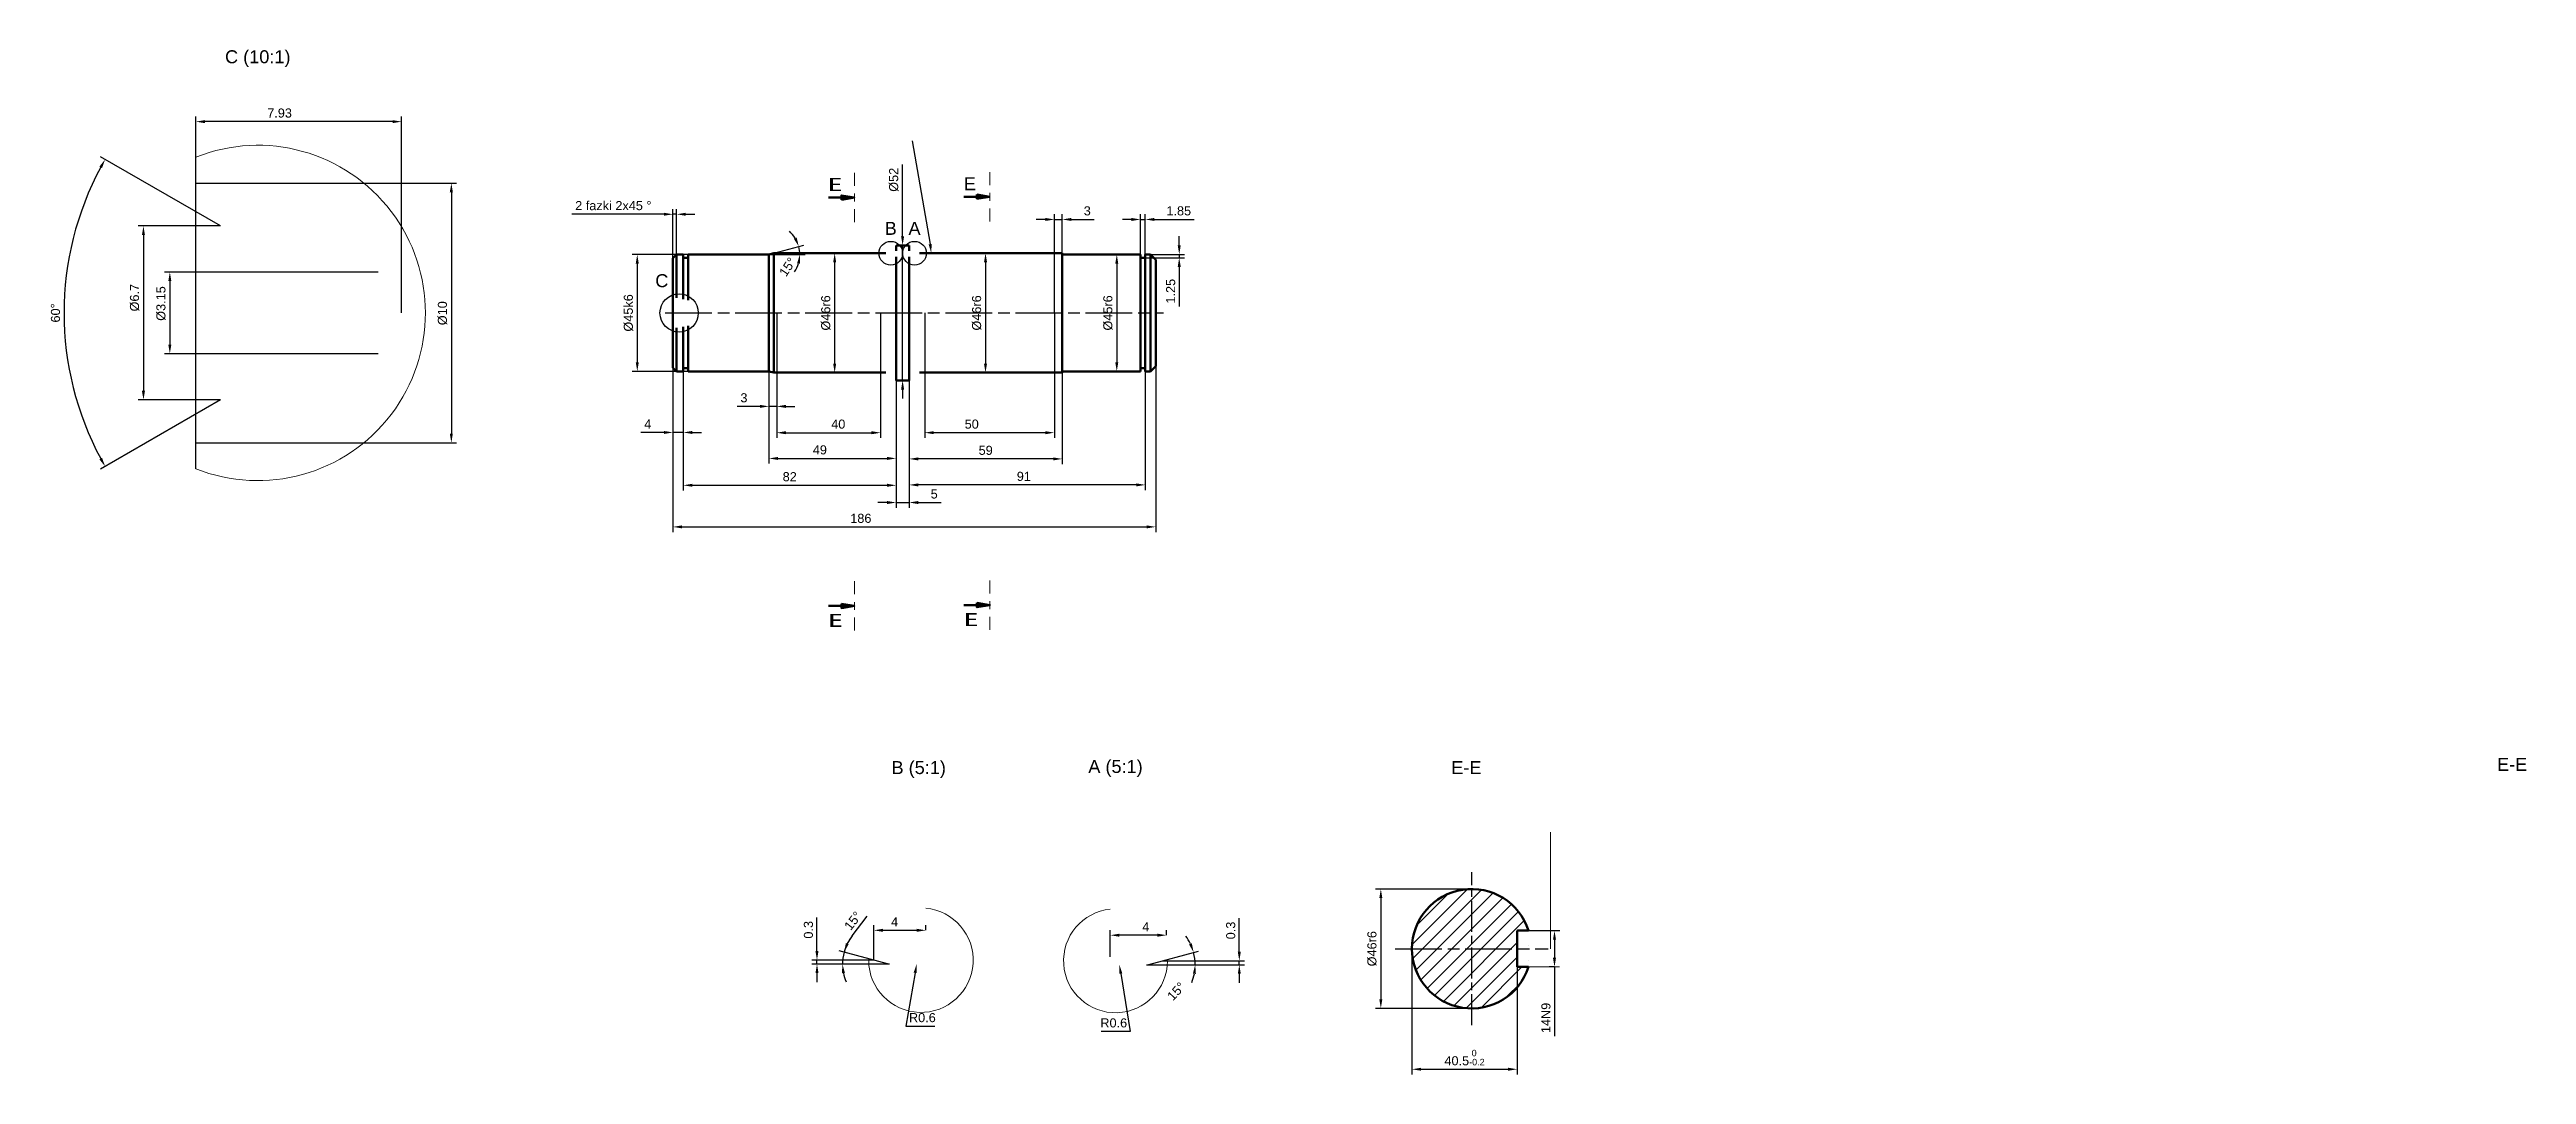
# Model space of a CAD drawing. Header units: millimetres. Extents: x 564 to 1518, y 809 to 1204.
import ezdxf

# ---------------------------------------------------------------- set-up
doc = ezdxf.new("R2010")
doc.units = ezdxf.units.MM
doc.linetypes.add('AM_ISO08W050', pattern=[18, 12, -1.5, 3, -1.5])
doc.linetypes.add('CENTER', pattern=[50.8, 31.75, -6.35, 6.35, -6.35])
for name, color, linetype, lineweight in [('5 wymiarowanie', 7, 'Continuous', 18), ('AM_0', 7, 'Continuous', 50), ('AM_0N', 7, 'Continuous', 50), ('AM_4', 3, 'Continuous', 25), ('AM_5', 3, 'Continuous', 25), ('AM_7', 4, 'AM_ISO08W050', 25), ('AM_8', 1, 'Continuous', 25), ('osie', 7, 'CENTER', 211)]:
    doc.layers.add(name, color=color, linetype=linetype, lineweight=lineweight)
doc.layers.add('pomoc', color=3, linetype='Continuous', lineweight=18, plot=False)
doc.styles.get("Standard").update_dxf_attribs({"font": 'arial.ttf'})
doc.dimstyles.new('AM_ISO$0', dxfattribs={"dimtxt": 3.5, "dimasz": 3.5, "dimexe": 2, "dimexo": 0, "dimgap": 1.5, "dimtad": 1, "dimdsep": 46, "dimtxsty": 'Standard', "dimcen": 0, "dimclrd": 256, "dimclre": 256, "dimclrt": 2, "dimadec": 0, "dimazin": 2, "dimtp": 0.1, "dimtm": 0.1, "dimtfac": 0.71, "dimtmove": 0, "dimatfit": 3, "dimfxl": 1, "dimlwd": -1, "dimlwe": -1, "dimarcsym": 1})
doc.dimstyles.new('AM_ISO$2', dxfattribs={"dimtxt": 3.5, "dimasz": 3.5, "dimexe": 2, "dimexo": 0, "dimgap": 1.5, "dimtad": 1, "dimdsep": 46, "dimtxsty": 'Standard', "dimcen": 0, "dimclrd": 256, "dimclre": 256, "dimclrt": 2, "dimadec": 0, "dimazin": 2, "dimtp": 0.1, "dimtm": 0.1, "dimtfac": 0.71, "dimtmove": 0, "dimatfit": 3, "dimfxl": 1, "dimlwd": -1, "dimlwe": -1, "dimarcsym": 1})

msp = doc.modelspace()

# ---------------------------------------------------------------- texts
at = {"layer": 'AM_4', "color": 7, "char_height": 5, "attachment_point": 5}
for s, insert in [('C (10:1)', (644.337, 1200.391)), ('B', (888.217, 1135.041)), ('A', (897.377, 1135.041)), ('C', (800.003, 1114.85)), ('B (5:1)', (898.998, 926.603)), ('A (5:1)', (974.817, 927.027))]:
    msp.add_mtext(s, dxfattribs=dict(at, insert=insert))
at = {"layer": 'AM_5', "color": 2, "char_height": 3.5, "attachment_point": 5}
for insert in [(900.403, 831.019), (974.141, 828.997)]:
    msp.add_mtext('R0.6', dxfattribs=dict(at, insert=insert))
at = {"layer": 'osie', "color": 7}
msp.add_text('E', height=5, dxfattribs=at).set_placement((916.39, 1149.719))
msp.add_text('E', height=5, dxfattribs=at).set_placement((916.39, 1149.719))
msp.add_text('E', height=5, dxfattribs=at).set_placement((916.39, 1149.719))
msp.add_text('E', height=5, dxfattribs=at).set_placement((916.39, 1149.719))
at = {"layer": 'osie', "color": 7, "lineweight": 50, "ltscale": 2, "char_height": 5, "attachment_point": 5}
for s, insert in [('E', (866.563, 1151.925)), ('E', (866.726, 984.048)), ('E', (918.971, 984.341)), ('E-E', (1110.007, 927.345)), ('E-E', (1512.938, 928.583))]:
    msp.add_mtext(s, dxfattribs=dict(at, insert=insert))
at = {"layer": 'osie', "color": 7, "linetype": 'AM_ISO08W050', "lineweight": 50, "ltscale": 2, "char_height": 5, "width": 6.04707, "attachment_point": 1}
for insert in [(864.698, 1154.425), (864.86, 986.548), (917.105, 986.841), (917.105, 986.841), (917.105, 986.841)]:
    msp.add_mtext('\\fArial|b0|i0|c1|p34;\\W1.0000000000;\\T1.0000000000;\\o\\lE', dxfattribs=dict(at, insert=insert))

# ---------------------------------------------------------------- blocks, each defined once
blk = doc.blocks.new('*D2')
at = {"layer": 'AM_5', "linetype": 'ByBlock', "transparency": 16777216}
for p, q in [((1022.52, 856.43), (1022.52, 869.3)), ((986.82, 851.43), (1024.52, 851.43)), ((992.82, 852.93), (1024.52, 852.93)), ((1022.52, 851.43), (1022.52, 852.93)), ((1022.52, 847.93), (1022.52, 844.43))]:
    blk.add_line(p, q, dxfattribs=at)
at = {"layer": 'AM_5', "transparency": 16777216}
for points in [[(1021.94, 856.43), (1023.1, 856.43), (1022.52, 852.93)], [(1021.94, 847.93), (1023.1, 847.93), (1022.52, 851.43)]]:
    blk.add_solid(points, dxfattribs=at)
at = {"layer": 'Defpoints', "color": 0, "transparency": 16777216}
for p in [(986.82, 851.43), (992.82, 852.93), (1022.52, 852.93)]:
    blk.add_point(p, dxfattribs=at)
at = {"layer": 'AM_5', "color": 2, "transparency": 16777216, "insert": (1019.23, 864.61), "char_height": 3.5, "attachment_point": 5, "rotation": 90}
blk.add_mtext('0.3', dxfattribs=at)
blk = doc.blocks.new('*D3')
at = {"layer": 'AM_5', "linetype": 'ByBlock', "transparency": 16777216}
for p, q in [((987.22, 851.43), (1007.54, 851.43)), ((987.6, 851.53), (1006.85, 856.69))]:
    blk.add_line(p, q, dxfattribs=at)
for start, end in [(25.96062, 36.92124), (0, 15), (338.07876, 349.03938)]:
    blk.add_arc((987.22, 851.43), 18.32, start, end, dxfattribs=at)
at = {"layer": 'AM_5', "transparency": 16777216}
for points in [[(1004.24, 859.65), (1003.15, 859.24), (1004.92, 856.17)], [(1004.63, 848), (1005.79, 847.89), (1005.54, 851.43)]]:
    blk.add_solid(points, dxfattribs=at)
at = {"layer": 'Defpoints', "color": 0, "transparency": 16777216}
for p in [(975.82, 851.43), (986.82, 851.43), (987.22, 851.43), (987.6, 851.53), (1005.26, 854.61)]:
    blk.add_point(p, dxfattribs=at)
at = {"layer": 'AM_5', "color": 2, "transparency": 16777216, "insert": (998.2, 841.15), "char_height": 3.5, "attachment_point": 5, "rotation": 46.89022}
blk.add_mtext('15%%d', dxfattribs=at)
blk = doc.blocks.new('*D4')
at = {"layer": 'AM_5', "linetype": 'ByBlock', "transparency": 16777216}
for p, q in [((972.82, 854.43), (972.82, 864.79)), ((990.97, 862.79), (976.32, 862.79)), ((994.47, 862.79), (994.47, 864.79))]:
    blk.add_line(p, q, dxfattribs=at)
at = {"layer": 'AM_5', "transparency": 16777216}
for points in [[(976.32, 863.37), (976.32, 862.21), (972.82, 862.79)], [(990.97, 863.37), (990.97, 862.21), (994.47, 862.79)]]:
    blk.add_solid(points, dxfattribs=at)
at = {"layer": 'Defpoints', "color": 0, "transparency": 16777216}
for p in [(972.82, 862.79), (994.47, 862.79), (972.82, 854.43)]:
    blk.add_point(p, dxfattribs=at)
at = {"layer": 'AM_5', "color": 2, "transparency": 16777216, "insert": (986.49, 866.04), "char_height": 3.5, "attachment_point": 5}
blk.add_mtext('4', dxfattribs=at)
blk = doc.blocks.new('*D5')
at = {"layer": 'AM_5', "linetype": 'ByBlock', "transparency": 16777216}
for p, q in [((859.8, 856.68), (859.8, 869.55)), ((881.73, 853.18), (857.8, 853.18)), ((887.72, 851.68), (857.8, 851.68)), ((859.8, 851.68), (859.8, 853.18)), ((859.8, 848.18), (859.8, 844.68))]:
    blk.add_line(p, q, dxfattribs=at)
at = {"layer": 'AM_5', "transparency": 16777216}
for points in [[(859.21, 856.68), (860.38, 856.68), (859.8, 853.18)], [(859.21, 848.18), (860.38, 848.18), (859.8, 851.68)]]:
    blk.add_solid(points, dxfattribs=at)
at = {"layer": 'Defpoints', "color": 0, "transparency": 16777216}
for p in [(859.8, 853.18), (881.73, 853.18), (887.72, 851.68)]:
    blk.add_point(p, dxfattribs=at)
at = {"layer": 'AM_5', "color": 2, "transparency": 16777216, "insert": (856.51, 864.87), "char_height": 3.5, "attachment_point": 5, "rotation": 90}
blk.add_mtext('0.3', dxfattribs=at)
blk = doc.blocks.new('*D6')
at = {"layer": 'AM_5', "linetype": 'ByBlock', "transparency": 16777216}
for p, q in [((873.34, 862.53), (879.19, 870.07)), ((887.33, 851.68), (867.63, 851.68)), ((886.94, 851.78), (868.3, 856.78))]:
    blk.add_line(p, q, dxfattribs=at)
for start, end in [(142.18695, 165), (142.30025, 153.65012), (165, 180), (191.34988, 202.69975)]:
    blk.add_arc((887.33, 851.68), 17.7, start, end, dxfattribs=at)
at = {"layer": 'AM_5', "transparency": 16777216}
for points in [[(872.01, 859.33), (870.92, 859.74), (870.23, 856.26)], [(869.39, 848.14), (870.55, 848.26), (869.63, 851.68)]]:
    blk.add_solid(points, dxfattribs=at)
at = {"layer": 'Defpoints', "color": 0, "transparency": 16777216}
for p in [(869.7, 853.22), (886.94, 851.78), (887.33, 851.68), (887.72, 851.68), (898.73, 851.68)]:
    blk.add_point(p, dxfattribs=at)
at = {"layer": 'AM_5', "color": 2, "transparency": 16777216, "insert": (873.67, 868.31), "char_height": 3.5, "attachment_point": 5, "rotation": 52.18695}
blk.add_mtext('15%%d', dxfattribs=at)
blk = doc.blocks.new('*D7')
at = {"layer": 'AM_5', "linetype": 'ByBlock', "transparency": 16777216}
for p, q in [((881.73, 853.18), (881.73, 866.68)), ((885.23, 864.68), (898.23, 864.68)), ((901.73, 864.68), (901.73, 866.68))]:
    blk.add_line(p, q, dxfattribs=at)
at = {"layer": 'AM_5', "transparency": 16777216}
for points in [[(885.23, 865.27), (885.23, 864.1), (881.73, 864.68)], [(898.23, 865.27), (898.23, 864.1), (901.73, 864.68)]]:
    blk.add_solid(points, dxfattribs=at)
at = {"layer": 'Defpoints', "color": 0, "transparency": 16777216}
for p in [(901.73, 864.68), (901.73, 864.68), (881.73, 853.18)]:
    blk.add_point(p, dxfattribs=at)
at = {"layer": 'AM_5', "color": 2, "transparency": 16777216, "insert": (889.7, 867.93), "char_height": 3.5, "attachment_point": 5}
blk.add_mtext('4', dxfattribs=at)
blk = doc.blocks.new('*D8')
at = {"layer": 'AM_5', "linetype": 'ByBlock', "transparency": 16777216}
for p, q in [((629.98, 1135.97), (583.8, 1162.63)), ((629.98, 1068.97), (583.8, 1042.31))]:
    blk.add_line(p, q, dxfattribs=at)
blk.add_arc((688, 1102.47), 118.32, 151.69498, 208.30502, dxfattribs=at)
at = {"layer": 'AM_5', "transparency": 16777216}
for points in [[(583.32, 1158.85), (584.34, 1158.29), (585.54, 1161.63)], [(584.34, 1046.65), (583.32, 1046.08), (585.54, 1043.31)]]:
    blk.add_solid(points, dxfattribs=at)
at = {"layer": 'Defpoints', "color": 0, "transparency": 16777216}
for p in [(629.98, 1135.97), (571.48, 1123.01), (660.72, 1118.22), (660.72, 1086.72), (629.98, 1068.97)]:
    blk.add_point(p, dxfattribs=at)
at = {"layer": 'AM_5', "color": 2, "transparency": 16777216, "insert": (566.4, 1102.47), "char_height": 3.5, "attachment_point": 5, "rotation": 90}
blk.add_mtext('60%%d', dxfattribs=at)
blk = doc.blocks.new('*D9')
at = {"layer": 'AM_5', "linetype": 'ByBlock', "transparency": 16777216}
for p, q in [((629.98, 1135.97), (598.29, 1135.97)), ((600.29, 1132.47), (600.29, 1072.47)), ((629.98, 1068.97), (598.29, 1068.97))]:
    blk.add_line(p, q, dxfattribs=at)
at = {"layer": 'AM_5', "transparency": 16777216}
for points in [[(599.7, 1132.47), (600.87, 1132.47), (600.29, 1135.97)], [(599.7, 1072.47), (600.87, 1072.47), (600.29, 1068.97)]]:
    blk.add_solid(points, dxfattribs=at)
at = {"layer": 'Defpoints', "color": 0, "transparency": 16777216}
for p in [(629.98, 1135.97), (600.29, 1068.97), (629.98, 1068.97)]:
    blk.add_point(p, dxfattribs=at)
at = {"layer": 'AM_5', "color": 2, "transparency": 16777216, "insert": (596.9, 1108.34), "char_height": 3.5, "attachment_point": 5, "rotation": 90}
blk.add_mtext('%%c6.7', dxfattribs=at)
blk = doc.blocks.new('*D10')
at = {"layer": 'AM_5', "linetype": 'ByBlock', "transparency": 16777216}
for p, q in [((620.45, 1152.47), (720.92, 1152.47)), ((718.92, 1148.97), (718.92, 1055.97)), ((620.45, 1052.47), (720.92, 1052.47))]:
    blk.add_line(p, q, dxfattribs=at)
at = {"layer": 'AM_5', "transparency": 16777216}
for points in [[(718.33, 1148.97), (719.5, 1148.97), (718.92, 1152.47)], [(718.33, 1055.97), (719.5, 1055.97), (718.92, 1052.47)]]:
    blk.add_solid(points, dxfattribs=at)
at = {"layer": 'Defpoints', "color": 0, "transparency": 16777216}
for p in [(620.45, 1152.47), (620.45, 1052.47), (718.92, 1052.47)]:
    blk.add_point(p, dxfattribs=at)
at = {"layer": 'AM_5', "color": 2, "transparency": 16777216, "insert": (715.53, 1102.36), "char_height": 3.5, "attachment_point": 5, "rotation": 90}
blk.add_mtext('%%c10', dxfattribs=at)
blk = doc.blocks.new('*D11')
at = {"layer": 'AM_5', "linetype": 'ByBlock', "transparency": 16777216}
for p, q in [((620.45, 1042.47), (620.45, 1178.15)), ((696.25, 1176.15), (623.95, 1176.15)), ((699.75, 1102.47), (699.75, 1178.15))]:
    blk.add_line(p, q, dxfattribs=at)
at = {"layer": 'AM_5', "transparency": 16777216}
for points in [[(623.95, 1176.73), (623.95, 1175.57), (620.45, 1176.15)], [(696.25, 1176.73), (696.25, 1175.57), (699.75, 1176.15)]]:
    blk.add_solid(points, dxfattribs=at)
at = {"layer": 'Defpoints', "color": 0, "transparency": 16777216}
for p in [(620.45, 1176.15), (699.75, 1102.47), (620.45, 1042.47)]:
    blk.add_point(p, dxfattribs=at)
at = {"layer": 'AM_5', "color": 2, "transparency": 16777216, "insert": (652.73, 1179.44), "char_height": 3.5, "attachment_point": 5}
blk.add_mtext('7.93', dxfattribs=at)
blk = doc.blocks.new('*D12')
at = {"layer": 'AM_5', "linetype": 'ByBlock', "transparency": 16777216}
for p, q in [((690.66, 1118.22), (608.45, 1118.22)), ((610.45, 1114.72), (610.45, 1090.22)), ((690.66, 1086.72), (608.45, 1086.72))]:
    blk.add_line(p, q, dxfattribs=at)
at = {"layer": 'AM_5', "transparency": 16777216}
for points in [[(609.87, 1114.72), (611.03, 1114.72), (610.45, 1118.22)], [(609.87, 1090.22), (611.03, 1090.22), (610.45, 1086.72)]]:
    blk.add_solid(points, dxfattribs=at)
at = {"layer": 'Defpoints', "color": 0, "transparency": 16777216}
for p in [(690.66, 1118.22), (610.45, 1086.72), (690.66, 1086.72)]:
    blk.add_point(p, dxfattribs=at)
at = {"layer": 'AM_5', "color": 2, "transparency": 16777216, "insert": (607.07, 1106.09), "char_height": 3.5, "attachment_point": 5, "rotation": 90}
blk.add_mtext('%%c3.15', dxfattribs=at)
blk = doc.blocks.new('*D13')
at = {"layer": 'AM_5', "linetype": 'ByBlock', "transparency": 16777216}
for p, q in [((810.15, 1124.97), (788.55, 1124.97)), ((790.55, 1121.47), (790.55, 1083.47)), ((810.15, 1079.97), (788.55, 1079.97))]:
    blk.add_line(p, q, dxfattribs=at)
at = {"layer": 'AM_5', "transparency": 16777216}
for points in [[(789.97, 1121.47), (791.13, 1121.47), (790.55, 1124.97)], [(789.97, 1083.47), (791.13, 1083.47), (790.55, 1079.97)]]:
    blk.add_solid(points, dxfattribs=at)
at = {"layer": 'Defpoints', "color": 0, "transparency": 16777216}
for p in [(810.15, 1124.97), (790.55, 1079.97), (810.15, 1079.97)]:
    blk.add_point(p, dxfattribs=at)
at = {"layer": 'AM_5', "color": 2, "transparency": 16777216, "insert": (787.17, 1102.47), "char_height": 3.5, "attachment_point": 5, "rotation": 90}
blk.add_mtext('%%C45k6', dxfattribs=at)
blk = doc.blocks.new('*D14')
at = {"layer": 'AM_5', "linetype": 'ByBlock', "transparency": 16777216}
for p, q in [((1089.05, 857.58), (1089.05, 809.16)), ((1129.55, 857.58), (1129.55, 809.16)), ((1092.55, 811.16), (1126.05, 811.16))]:
    blk.add_line(p, q, dxfattribs=at)
at = {"layer": 'AM_5', "transparency": 16777216}
for points in [[(1092.55, 811.74), (1092.55, 810.58), (1089.05, 811.16)], [(1126.05, 811.74), (1126.05, 810.58), (1129.55, 811.16)]]:
    blk.add_solid(points, dxfattribs=at)
at = {"layer": 'Defpoints', "color": 0, "transparency": 16777216}
for p in [(1089.05, 857.58), (1129.55, 857.58), (1129.55, 811.16)]:
    blk.add_point(p, dxfattribs=at)
at = {"layer": 'AM_5', "color": 2, "transparency": 16777216, "insert": (1109.3, 815.64), "char_height": 3.5, "attachment_point": 5}
blk.add_mtext('40.5{}{\\H0.71x;\\C3;\\S 0^ -0.2;}', dxfattribs=at)
blk = doc.blocks.new('*D20')
at = {"layer": 'AM_5', "linetype": 'ByBlock', "transparency": 16777216}
for p, q in [((804.3, 1081.38), (804.3, 1018.05)), ((990.3, 1081.97), (990.3, 1018.05)), ((807.8, 1020.05), (986.8, 1020.05))]:
    blk.add_line(p, q, dxfattribs=at)
at = {"layer": 'AM_5', "transparency": 16777216}
for points in [[(807.8, 1020.64), (807.8, 1019.47), (804.3, 1020.05)], [(986.8, 1020.64), (986.8, 1019.47), (990.3, 1020.05)]]:
    blk.add_solid(points, dxfattribs=at)
at = {"layer": 'Defpoints', "color": 0, "transparency": 16777216}
for p in [(804.3, 1081.38), (990.3, 1081.97), (990.3, 1020.05)]:
    blk.add_point(p, dxfattribs=at)
at = {"layer": 'AM_5', "color": 2, "transparency": 16777216, "insert": (876.7, 1023.34), "char_height": 3.5, "attachment_point": 5}
blk.add_mtext('186', dxfattribs=at)
blk = doc.blocks.new('*D21')
at = {"layer": 'AM_5', "linetype": 'ByBlock', "transparency": 16777216}
for p, q in [((844.3, 1102.47), (844.3, 1054.33)), ((884.3, 1102.47), (884.3, 1054.33)), ((847.8, 1056.33), (880.8, 1056.33))]:
    blk.add_line(p, q, dxfattribs=at)
at = {"layer": 'AM_5', "transparency": 16777216}
for points in [[(847.8, 1056.91), (847.8, 1055.75), (844.3, 1056.33)], [(880.8, 1056.91), (880.8, 1055.75), (884.3, 1056.33)]]:
    blk.add_solid(points, dxfattribs=at)
at = {"layer": 'Defpoints', "color": 0, "transparency": 16777216}
for p in [(844.3, 1102.47), (884.3, 1102.47), (884.3, 1056.33)]:
    blk.add_point(p, dxfattribs=at)
at = {"layer": 'AM_5', "color": 2, "transparency": 16777216, "insert": (868, 1059.62), "char_height": 3.5, "attachment_point": 5}
blk.add_mtext('40', dxfattribs=at)
blk = doc.blocks.new('*D22')
at = {"layer": 'AM_5', "linetype": 'ByBlock', "transparency": 16777216}
for p, q in [((901.3, 1102.47), (901.3, 1054.35)), ((951.3, 1102.47), (951.3, 1054.35)), ((904.8, 1056.35), (947.8, 1056.35))]:
    blk.add_line(p, q, dxfattribs=at)
at = {"layer": 'AM_5', "transparency": 16777216}
for points in [[(904.8, 1056.93), (904.8, 1055.76), (901.3, 1056.35)], [(947.8, 1056.93), (947.8, 1055.76), (951.3, 1056.35)]]:
    blk.add_solid(points, dxfattribs=at)
at = {"layer": 'Defpoints', "color": 0, "transparency": 16777216}
for p in [(901.3, 1102.47), (951.3, 1102.47), (951.3, 1056.35)]:
    blk.add_point(p, dxfattribs=at)
at = {"layer": 'AM_5', "color": 2, "transparency": 16777216, "insert": (919.42, 1059.63), "char_height": 3.5, "attachment_point": 5}
blk.add_mtext('50', dxfattribs=at)
blk = doc.blocks.new('*D23')
at = {"layer": 'AM_5', "linetype": 'ByBlock', "transparency": 16777216}
for p, q in [((890.3, 1076.47), (890.3, 1027.44)), ((895.3, 1076.47), (895.3, 1027.44)), ((886.8, 1029.44), (883.3, 1029.44)), ((890.3, 1029.44), (895.3, 1029.44)), ((898.8, 1029.44), (907.62, 1029.44))]:
    blk.add_line(p, q, dxfattribs=at)
at = {"layer": 'AM_5', "transparency": 16777216}
for points in [[(886.8, 1030.02), (886.8, 1028.86), (890.3, 1029.44)], [(898.8, 1030.02), (898.8, 1028.86), (895.3, 1029.44)]]:
    blk.add_solid(points, dxfattribs=at)
at = {"layer": 'Defpoints', "color": 0, "transparency": 16777216}
for p in [(890.3, 1076.47), (895.3, 1076.47), (895.3, 1029.44)]:
    blk.add_point(p, dxfattribs=at)
at = {"layer": 'AM_5', "color": 2, "transparency": 16777216, "insert": (904.96, 1032.72), "char_height": 3.5, "attachment_point": 5}
blk.add_mtext('5', dxfattribs=at)
blk = doc.blocks.new('*D24')
at = {"layer": 'AM_5', "linetype": 'ByBlock', "transparency": 16777216}
for p, q in [((841.3, 1079.97), (841.3, 1044.42)), ((890.3, 1076.47), (890.3, 1044.42)), ((844.8, 1046.42), (886.8, 1046.42))]:
    blk.add_line(p, q, dxfattribs=at)
at = {"layer": 'AM_5', "transparency": 16777216}
for points in [[(844.8, 1047.01), (844.8, 1045.84), (841.3, 1046.42)], [(886.8, 1047.01), (886.8, 1045.84), (890.3, 1046.42)]]:
    blk.add_solid(points, dxfattribs=at)
at = {"layer": 'Defpoints', "color": 0, "transparency": 16777216}
for p in [(841.3, 1079.97), (890.3, 1076.47), (890.3, 1046.42)]:
    blk.add_point(p, dxfattribs=at)
at = {"layer": 'AM_5', "color": 2, "transparency": 16777216, "insert": (860.9, 1049.71), "char_height": 3.5, "attachment_point": 5}
blk.add_mtext('49', dxfattribs=at)
blk = doc.blocks.new('*D25')
at = {"layer": 'AM_5', "linetype": 'ByBlock', "transparency": 16777216}
for p, q in [((954.3, 1079.47), (954.3, 1044.24)), ((895.3, 1076.47), (895.3, 1044.24)), ((950.8, 1046.24), (898.8, 1046.24))]:
    blk.add_line(p, q, dxfattribs=at)
at = {"layer": 'AM_5', "transparency": 16777216}
for points in [[(898.8, 1046.82), (898.8, 1045.66), (895.3, 1046.24)], [(950.8, 1046.82), (950.8, 1045.66), (954.3, 1046.24)]]:
    blk.add_solid(points, dxfattribs=at)
at = {"layer": 'Defpoints', "color": 0, "transparency": 16777216}
for p in [(954.3, 1079.47), (895.3, 1076.47), (895.3, 1046.24)]:
    blk.add_point(p, dxfattribs=at)
at = {"layer": 'AM_5', "color": 2, "transparency": 16777216, "insert": (924.8, 1049.53), "char_height": 3.5, "attachment_point": 5}
blk.add_mtext('59', dxfattribs=at)
blk = doc.blocks.new('*D26')
at = {"layer": 'AM_5', "linetype": 'ByBlock', "transparency": 16777216}
for p, q in [((804.3, 1081.38), (804.3, 1054.43)), ((808.3, 1079.97), (808.3, 1054.43)), ((800.8, 1056.43), (791.88, 1056.43)), ((808.3, 1056.43), (804.3, 1056.43)), ((811.8, 1056.43), (815.3, 1056.43))]:
    blk.add_line(p, q, dxfattribs=at)
at = {"layer": 'AM_5', "transparency": 16777216}
for points in [[(800.8, 1057.01), (800.8, 1055.84), (804.3, 1056.43)], [(811.8, 1057.01), (811.8, 1055.84), (808.3, 1056.43)]]:
    blk.add_solid(points, dxfattribs=at)
at = {"layer": 'Defpoints', "color": 0, "transparency": 16777216}
for p in [(804.3, 1081.38), (808.3, 1079.97), (808.3, 1056.43)]:
    blk.add_point(p, dxfattribs=at)
at = {"layer": 'AM_5', "color": 2, "transparency": 16777216, "insert": (794.59, 1059.68), "char_height": 3.5, "attachment_point": 5}
blk.add_mtext('4', dxfattribs=at)
blk = doc.blocks.new('*D27')
at = {"layer": 'AM_5', "linetype": 'ByBlock', "transparency": 16777216}
for p, q in [((808.3, 1079.97), (808.3, 1034.08)), ((890.3, 1076.47), (890.3, 1034.08)), ((811.8, 1036.08), (886.8, 1036.08))]:
    blk.add_line(p, q, dxfattribs=at)
at = {"layer": 'AM_5', "transparency": 16777216}
for points in [[(811.8, 1036.67), (811.8, 1035.5), (808.3, 1036.08)], [(886.8, 1036.67), (886.8, 1035.5), (890.3, 1036.08)]]:
    blk.add_solid(points, dxfattribs=at)
at = {"layer": 'Defpoints', "color": 0, "transparency": 16777216}
for p in [(808.3, 1079.97), (890.3, 1076.47), (890.3, 1036.08)]:
    blk.add_point(p, dxfattribs=at)
at = {"layer": 'AM_5', "color": 2, "transparency": 16777216, "insert": (849.3, 1039.37), "char_height": 3.5, "attachment_point": 5}
blk.add_mtext('82', dxfattribs=at)
blk = doc.blocks.new('*D28')
at = {"layer": 'AM_5', "linetype": 'ByBlock', "transparency": 16777216}
for p, q in [((986.3, 1079.97), (986.3, 1034.23)), ((895.3, 1076.47), (895.3, 1034.23)), ((982.8, 1036.23), (898.8, 1036.23))]:
    blk.add_line(p, q, dxfattribs=at)
at = {"layer": 'AM_5', "transparency": 16777216}
for points in [[(898.8, 1036.81), (898.8, 1035.64), (895.3, 1036.23)], [(982.8, 1036.81), (982.8, 1035.64), (986.3, 1036.23)]]:
    blk.add_solid(points, dxfattribs=at)
at = {"layer": 'Defpoints', "color": 0, "transparency": 16777216}
for p in [(986.3, 1079.97), (895.3, 1076.47), (895.3, 1036.23)]:
    blk.add_point(p, dxfattribs=at)
at = {"layer": 'AM_5', "color": 2, "transparency": 16777216, "insert": (939.5, 1039.51), "char_height": 3.5, "attachment_point": 5}
blk.add_mtext('91', dxfattribs=at)
blk = doc.blocks.new('*D30')
at = {"layer": 'AM_5', "linetype": 'ByBlock', "transparency": 16777216}
for p, q in [((980.95, 1138.47), (977.45, 1138.47)), ((984.45, 1124.97), (984.45, 1140.47)), ((984.45, 1138.47), (986.3, 1138.47)), ((986.3, 1124.97), (986.3, 1140.47)), ((989.8, 1138.47), (1005.09, 1138.47))]:
    blk.add_line(p, q, dxfattribs=at)
at = {"layer": 'AM_5', "transparency": 16777216}
for points in [[(980.95, 1139.05), (980.95, 1137.89), (984.45, 1138.47)], [(989.8, 1139.05), (989.8, 1137.89), (986.3, 1138.47)]]:
    blk.add_solid(points, dxfattribs=at)
at = {"layer": 'Defpoints', "color": 0, "transparency": 16777216}
for p in [(986.3, 1138.47), (984.45, 1124.97), (986.3, 1124.97)]:
    blk.add_point(p, dxfattribs=at)
at = {"layer": 'AM_5', "color": 2, "transparency": 16777216, "insert": (999.19, 1141.76), "char_height": 3.5, "attachment_point": 5}
blk.add_mtext('1.85', dxfattribs=at)
blk = doc.blocks.new('*D32')
at = {"layer": 'AM_5', "linetype": 'ByBlock', "transparency": 16777216}
for p, q in [((843.16, 1125.47), (854.73, 1128.57)), ((841.3, 1124.97), (855.21, 1124.97))]:
    blk.add_line(p, q, dxfattribs=at)
for start, end in [(31.89663, 48.79307), (0, 15.0002), (326.20712, 343.10356)]:
    blk.add_arc((841.3, 1124.97), 11.91, start, end, dxfattribs=at)
at = {"layer": 'AM_5', "transparency": 16777216}
for points in [[(851.95, 1131.5), (850.87, 1131.03), (852.8, 1128.05)], [(852.12, 1121.59), (853.27, 1121.42), (853.21, 1124.97)]]:
    blk.add_solid(points, dxfattribs=at)
at = {"layer": 'Defpoints', "color": 0, "transparency": 16777216}
for p in [(853.03, 1127.04), (810.15, 1124.97), (841.3, 1124.97), (841.3, 1124.97), (843.16, 1125.47)]:
    blk.add_point(p, dxfattribs=at)
at = {"layer": 'AM_5', "color": 2, "transparency": 16777216, "insert": (848.48, 1120.19), "char_height": 3.5, "attachment_point": 5, "rotation": 56.35608}
blk.add_mtext('15°', dxfattribs=at)
blk = doc.blocks.new('*D33')
at = {"layer": 'AM_5', "linetype": 'ByBlock', "transparency": 16777216}
for p, q in [((800.8, 1140.47), (765.36, 1140.47)), ((804.3, 1123.56), (804.3, 1142.47)), ((805.71, 1140.47), (804.3, 1140.47)), ((805.71, 1124.97), (805.71, 1142.47)), ((809.21, 1140.47), (812.71, 1140.47))]:
    blk.add_line(p, q, dxfattribs=at)
at = {"layer": 'AM_5', "transparency": 16777216}
for points in [[(800.8, 1141.05), (800.8, 1139.89), (804.3, 1140.47)], [(809.21, 1141.05), (809.21, 1139.89), (805.71, 1140.47)]]:
    blk.add_solid(points, dxfattribs=at)
at = {"layer": 'Defpoints', "color": 0, "transparency": 16777216}
for p in [(805.71, 1140.47), (804.3, 1123.56), (805.71, 1124.97)]:
    blk.add_point(p, dxfattribs=at)
at = {"layer": 'AM_5', "color": 2, "transparency": 16777216, "insert": (781.33, 1143.78), "char_height": 3.5, "attachment_point": 5}
blk.add_mtext('2 fazki 2x45 %%d', dxfattribs=at)
blk = doc.blocks.new('*D34')
at = {"layer": 'AM_5', "linetype": 'ByBlock', "transparency": 16777216}
for p, q in [((1133.96, 864.58), (1145.96, 864.58)), ((1143.96, 861.08), (1143.96, 854.08)), ((1143.96, 850.58), (1141.96, 850.58)), ((1143.96, 850.58), (1143.96, 823.95))]:
    blk.add_line(p, q, dxfattribs=at)
at = {"layer": 'AM_5', "transparency": 16777216}
for points in [[(1143.38, 861.08), (1144.54, 861.08), (1143.96, 864.58)], [(1143.38, 854.08), (1144.54, 854.08), (1143.96, 850.58)]]:
    blk.add_solid(points, dxfattribs=at)
at = {"layer": 'Defpoints', "color": 0, "transparency": 16777216}
for p in [(1133.96, 864.58), (1143.96, 850.58), (1143.96, 850.58)]:
    blk.add_point(p, dxfattribs=at)
at = {"layer": 'AM_5', "color": 2, "transparency": 16777216, "insert": (1140.67, 830.92), "char_height": 3.5, "attachment_point": 5, "rotation": 90}
blk.add_mtext('14N9', dxfattribs=at)
blk = doc.blocks.new('*D39')
at = {"layer": 'AM_5', "linetype": 'ByBlock', "transparency": 16777216}
for p, q in [((1112.05, 880.58), (1075.05, 880.58)), ((1077.05, 877.08), (1077.05, 838.08)), ((1112.05, 834.58), (1075.05, 834.58))]:
    blk.add_line(p, q, dxfattribs=at)
at = {"layer": 'AM_5', "transparency": 16777216}
for points in [[(1076.47, 877.08), (1077.63, 877.08), (1077.05, 880.58)], [(1076.47, 838.08), (1077.63, 838.08), (1077.05, 834.58)]]:
    blk.add_solid(points, dxfattribs=at)
at = {"layer": 'Defpoints', "color": 0, "transparency": 16777216}
for p in [(1112.05, 880.58), (1077.05, 834.58), (1112.05, 834.58)]:
    blk.add_point(p, dxfattribs=at)
at = {"layer": 'AM_5', "color": 2, "transparency": 16777216, "insert": (1073.67, 857.58), "char_height": 3.5, "attachment_point": 5, "rotation": 90}
blk.add_mtext('%%C46r6', dxfattribs=at)
blk = doc.blocks.new('*D40')
at = {"layer": 'AM_5', "linetype": 'ByBlock', "transparency": 16777216}
for p, q in [((841.3, 1102.47), (841.3, 1064.47)), ((844.3, 1102.47), (844.3, 1064.47)), ((837.8, 1066.47), (829.01, 1066.47)), ((844.3, 1066.47), (841.3, 1066.47)), ((847.8, 1066.47), (851.3, 1066.47))]:
    blk.add_line(p, q, dxfattribs=at)
at = {"layer": 'AM_5', "transparency": 16777216}
for points in [[(837.8, 1067.05), (837.8, 1065.89), (841.3, 1066.47)], [(847.8, 1067.05), (847.8, 1065.89), (844.3, 1066.47)]]:
    blk.add_solid(points, dxfattribs=at)
at = {"layer": 'Defpoints', "color": 0, "transparency": 16777216}
for p in [(841.3, 1102.47), (844.3, 1102.47), (841.3, 1066.47)]:
    blk.add_point(p, dxfattribs=at)
at = {"layer": 'AM_5', "color": 2, "transparency": 16777216, "insert": (831.65, 1069.76), "char_height": 3.5, "attachment_point": 5}
blk.add_mtext('3', dxfattribs=at)
blk = doc.blocks.new('*D41')
at = {"layer": 'AM_5', "linetype": 'ByBlock', "transparency": 16777216}
for p, q in [((947.8, 1138.47), (944.3, 1138.47)), ((951.3, 1102.47), (951.3, 1140.47)), ((951.3, 1138.47), (954.3, 1138.47)), ((954.3, 1102.47), (954.3, 1140.47)), ((957.8, 1138.47), (966.59, 1138.47))]:
    blk.add_line(p, q, dxfattribs=at)
at = {"layer": 'AM_5', "transparency": 16777216}
for points in [[(947.8, 1139.05), (947.8, 1137.89), (951.3, 1138.47)], [(957.8, 1139.05), (957.8, 1137.89), (954.3, 1138.47)]]:
    blk.add_solid(points, dxfattribs=at)
at = {"layer": 'Defpoints', "color": 0, "transparency": 16777216}
for p in [(954.3, 1138.47), (951.3, 1102.47), (954.3, 1102.47)]:
    blk.add_point(p, dxfattribs=at)
at = {"layer": 'AM_5', "color": 2, "transparency": 16777216, "insert": (963.94, 1141.76), "char_height": 3.5, "attachment_point": 5}
blk.add_mtext('3', dxfattribs=at)
blk = doc.blocks.new('*D42')
at = {"layer": 'AM_5', "linetype": 'ByBlock', "transparency": 16777216}
for p, q in [((886.3, 1125.47), (864.61, 1125.47)), ((866.61, 1121.97), (866.61, 1082.97)), ((886.3, 1079.47), (864.61, 1079.47))]:
    blk.add_line(p, q, dxfattribs=at)
at = {"layer": 'AM_5', "transparency": 16777216}
for points in [[(866.03, 1121.97), (867.19, 1121.97), (866.61, 1125.47)], [(866.03, 1082.97), (867.19, 1082.97), (866.61, 1079.47)]]:
    blk.add_solid(points, dxfattribs=at)
at = {"layer": 'Defpoints', "color": 0, "transparency": 16777216}
for p in [(886.3, 1125.47), (866.61, 1079.47), (886.3, 1079.47)]:
    blk.add_point(p, dxfattribs=at)
at = {"layer": 'AM_5', "color": 2, "transparency": 16777216, "insert": (863.22, 1102.47), "char_height": 3.5, "attachment_point": 5, "rotation": 90}
blk.add_mtext('%%C46r6', dxfattribs=at)
blk = doc.blocks.new('*D43')
at = {"layer": 'AM_5', "linetype": 'ByBlock', "transparency": 16777216}
for p, q in [((892.79, 1131.97), (892.79, 1159.65)), ((892.3, 1128.47), (894.79, 1128.47)), ((892.79, 1076.47), (892.79, 1128.47)), ((892.3, 1076.47), (894.79, 1076.47)), ((892.79, 1072.97), (892.79, 1069.47))]:
    blk.add_line(p, q, dxfattribs=at)
at = {"layer": 'AM_5', "transparency": 16777216}
for points in [[(892.2, 1131.97), (893.37, 1131.97), (892.79, 1128.47)], [(892.2, 1072.97), (893.37, 1072.97), (892.79, 1076.47)]]:
    blk.add_solid(points, dxfattribs=at)
at = {"layer": 'Defpoints', "color": 0, "transparency": 16777216}
for p in [(890.3, 1128.47), (892.79, 1128.47), (890.3, 1076.47)]:
    blk.add_point(p, dxfattribs=at)
at = {"layer": 'AM_5', "color": 2, "transparency": 16777216, "insert": (889.4, 1153.75), "char_height": 3.5, "attachment_point": 5, "rotation": 90}
blk.add_mtext('%%C52', dxfattribs=at)
blk = doc.blocks.new('*D44')
at = {"layer": 'AM_5', "linetype": 'ByBlock', "transparency": 16777216}
for p, q in [((984.45, 1124.97), (973.31, 1124.97)), ((975.31, 1121.47), (975.31, 1083.47)), ((984.45, 1079.97), (973.31, 1079.97))]:
    blk.add_line(p, q, dxfattribs=at)
at = {"layer": 'AM_5', "transparency": 16777216}
for points in [[(974.73, 1121.47), (975.89, 1121.47), (975.31, 1124.97)], [(974.73, 1083.47), (975.89, 1083.47), (975.31, 1079.97)]]:
    blk.add_solid(points, dxfattribs=at)
at = {"layer": 'Defpoints', "color": 0, "transparency": 16777216}
for p in [(984.45, 1124.97), (975.31, 1079.97), (984.45, 1079.97)]:
    blk.add_point(p, dxfattribs=at)
at = {"layer": 'AM_5', "color": 2, "transparency": 16777216, "insert": (971.92, 1102.47), "char_height": 3.5, "attachment_point": 5, "rotation": 90}
blk.add_mtext('%%C45r6', dxfattribs=at)
blk = doc.blocks.new('*D45')
at = {"layer": 'AM_5', "linetype": 'ByBlock', "transparency": 16777216}
for p, q in [((999.37, 1128.47), (999.37, 1131.97)), ((986.3, 1124.97), (1001.37, 1124.97)), ((986.3, 1123.72), (1001.37, 1123.72)), ((999.37, 1124.97), (999.37, 1123.72)), ((999.37, 1120.22), (999.37, 1104.93))]:
    blk.add_line(p, q, dxfattribs=at)
at = {"layer": 'AM_5', "transparency": 16777216}
for points in [[(998.79, 1128.47), (999.95, 1128.47), (999.37, 1124.97)], [(998.79, 1120.22), (999.95, 1120.22), (999.37, 1123.72)]]:
    blk.add_solid(points, dxfattribs=at)
at = {"layer": 'Defpoints', "color": 0, "transparency": 16777216}
for p in [(986.3, 1124.97), (986.3, 1123.72), (999.37, 1123.72)]:
    blk.add_point(p, dxfattribs=at)
at = {"layer": 'AM_5', "color": 2, "transparency": 16777216, "insert": (996.08, 1110.83), "char_height": 3.5, "attachment_point": 5, "rotation": 90}
blk.add_mtext('1.25', dxfattribs=at)
blk = doc.blocks.new('*D46')
at = {"layer": 'AM_5', "linetype": 'ByBlock', "transparency": 16777216}
for p, q in [((905.58, 1125.47), (926.73, 1125.47)), ((924.73, 1121.97), (924.73, 1082.97)), ((924.73, 1079.47), (926.73, 1079.47))]:
    blk.add_line(p, q, dxfattribs=at)
at = {"layer": 'AM_5', "transparency": 16777216}
for points in [[(924.15, 1121.97), (925.32, 1121.97), (924.73, 1125.47)], [(924.15, 1082.97), (925.32, 1082.97), (924.73, 1079.47)]]:
    blk.add_solid(points, dxfattribs=at)
at = {"layer": 'Defpoints', "color": 0, "transparency": 16777216}
for p in [(905.58, 1125.47), (924.73, 1079.47), (924.73, 1079.47)]:
    blk.add_point(p, dxfattribs=at)
at = {"layer": 'AM_5', "color": 2, "transparency": 16777216, "insert": (921.35, 1102.47), "char_height": 3.5, "attachment_point": 5, "rotation": 90}
blk.add_mtext('%%C46r6', dxfattribs=at)

# ---------------------------------------------------------------- dimensions: what is measured, and where the dimension line sits
at = {"layer": 'AM_5'}
for base, p1, p2, angle, text, picture, middle in [((620.45, 1176.15), (699.75, 1102.469), (620.45, 1042.469), 180, '7.93', '*D11', (652.727, 1176.15)), ((718.917, 1052.469), (620.45, 1152.469), (620.45, 1052.469), 270, '%%c10', '*D10', (718.917, 1102.365)), ((600.288, 1068.969), (629.976, 1135.969), (629.976, 1068.969), 270, '%%c6.7', '*D9', (600.288, 1108.339)), ((610.45, 1086.719), (690.657, 1118.219), (690.657, 1086.719), 270, '%%c3.15', '*D12', (610.45, 1106.089)), ((972.817, 862.79), (994.465, 862.79), (972.817, 854.426), 180, '4', '*D4', (986.494, 862.79))]:
    dim = msp.add_linear_dim(base=base, p1=p1, p2=p2, angle=angle, text=text, dimstyle='AM_ISO$0', dxfattribs=at)
    dim.commit()
    dim.dimension.update_dxf_attribs({"geometry": picture, "text_midpoint": middle, "dimtype": 160})
dim = msp.add_angular_dim_2l(base=(571.482, 1123.015), line1=((629.976, 1068.969), (660.72, 1086.719)), line2=((629.976, 1135.969), (660.72, 1118.219)), text='60%%d', dimstyle='AM_ISO$2', override={"dimscale": 1, "dimpost": ''}, dxfattribs=at)
dim.commit()
dim.dimension.update_dxf_attribs({"geometry": '*D8', "text_midpoint": (566.398, 1102.469)})
for base, p1, p2, text, picture, middle in [((805.711, 1140.469), (804.297, 1123.555), (805.711, 1124.969), '2 fazki 2x45 %%d', '*D33', (781.328, 1140.469)), ((901.727, 864.682), (881.727, 853.182), (901.727, 864.682), '4', '*D7', (889.698, 864.682))]:
    dim = msp.add_linear_dim(base=base, p1=p1, p2=p2, text=text, dimstyle='AM_ISO$0', dxfattribs=at)
    dim.commit()
    dim.dimension.update_dxf_attribs({"geometry": picture, "text_midpoint": middle, "dimtype": 160})
dim = msp.add_linear_dim(base=(892.787, 1128.469), p1=(890.297, 1076.469), p2=(890.297, 1128.469), angle=90, dimstyle='AM_ISO$0', override={"dimexo": 2, "dimpost": '%%C<>', "dimatfit": 1}, dxfattribs=at)
dim.commit()
dim.dimension.update_dxf_attribs({"geometry": '*D43', "text_midpoint": (892.787, 1153.755), "dimtype": 160})
for base, p1, p2, picture, middle in [((954.297, 1138.469), (951.297, 1102.469), (954.297, 1102.469), '*D41', (963.943, 1141.758)), ((986.297, 1138.469), (984.447, 1124.969), (986.297, 1124.969), '*D30', (999.191, 1141.756))]:
    dim = msp.add_linear_dim(base=base, p1=p1, p2=p2, dimstyle='AM_ISO$0', dxfattribs=at)
    dim.commit()
    dim.dimension.update_dxf_attribs({"geometry": picture, "text_midpoint": middle})
dim = msp.add_angular_dim_2l(base=(853.028, 1127.038), line1=((841.297, 1124.969), (843.163, 1125.469)), line2=((810.147, 1124.969), (841.297, 1124.969)), dimstyle='AM_ISO$2', dxfattribs=at)
dim.commit()
dim.dimension.update_dxf_attribs({"geometry": '*D32', "text_midpoint": (851.213, 1118.37), "dimtype": 162})
for base, p1, p2, angle, picture, middle in [((999.371, 1123.719), (986.297, 1124.969), (986.297, 1123.719), 90, '*D45', (996.084, 1110.825)), ((841.297, 1066.469), (844.297, 1102.469), (841.297, 1102.469), 0, '*D40', (831.651, 1069.758)), ((890.297, 1036.084), (808.297, 1079.969), (890.297, 1076.469), 0, '*D27', (849.297, 1039.371)), ((895.297, 1046.24), (954.297, 1079.469), (895.297, 1076.469), 0, '*D25', (924.797, 1049.527))]:
    dim = msp.add_linear_dim(base=base, p1=p1, p2=p2, angle=angle, dimstyle='AM_ISO$0', dxfattribs=at)
    dim.commit()
    dim.dimension.update_dxf_attribs({"geometry": picture, "text_midpoint": middle})
for base, p1, p2, text, picture, middle in [((790.55, 1079.969), (810.147, 1124.969), (810.147, 1079.969), '<>k6', '*D13', (787.166, 1102.469)), ((866.609, 1079.469), (886.297, 1125.469), (886.297, 1079.469), '<>r6', '*D42', (863.224, 1102.469)), ((924.733, 1079.469), (905.576, 1125.469), (924.733, 1079.469), '<>r6', '*D46', (921.348, 1102.469)), ((975.308, 1079.969), (984.447, 1124.969), (984.447, 1079.969), '<>r6', '*D44', (971.923, 1102.469)), ((1077.051, 834.581), (1112.051, 880.581), (1112.051, 834.581), '<>r6', '*D39', (1073.666, 857.581))]:
    dim = msp.add_linear_dim(base=base, p1=p1, p2=p2, angle=90, text=text, dimstyle='AM_ISO$0', override={"dimpost": '%%C<>'}, dxfattribs=at)
    dim.commit()
    dim.dimension.update_dxf_attribs({"geometry": picture, "text_midpoint": middle})
dim = msp.add_linear_dim(base=(884.297, 1056.33), p1=(844.297, 1102.469), p2=(884.297, 1102.469), dimstyle='AM_ISO$0', dxfattribs=at)
dim.commit()
dim.dimension.update_dxf_attribs({"geometry": '*D21', "text_midpoint": (868.003, 1056.33), "dimtype": 160})
for base, p1, p2, picture, middle in [((951.297, 1056.346), (901.297, 1102.469), (951.297, 1102.469), '*D22', (919.419, 1056.346)), ((808.297, 1056.427), (804.297, 1081.384), (808.297, 1079.969), '*D26', (794.587, 1056.427)), ((990.297, 1020.054), (804.297, 1081.384), (990.297, 1081.969), '*D20', (876.703, 1020.054)), ((890.297, 1046.423), (841.297, 1079.969), (890.297, 1076.469), '*D24', (860.896, 1046.423)), ((895.297, 1036.226), (986.297, 1079.969), (895.297, 1076.469), '*D28', (939.501, 1036.226)), ((895.297, 1029.439), (890.297, 1076.469), (895.297, 1076.469), '*D23', (904.957, 1029.439))]:
    dim = msp.add_linear_dim(base=base, p1=p1, p2=p2, angle=0, dimstyle='AM_ISO$0', dxfattribs=at)
    dim.commit()
    dim.dimension.update_dxf_attribs({"geometry": picture, "text_midpoint": middle, "dimtype": 160})
for base, p1, p2, picture, middle in [((859.796, 853.182), (887.72, 851.682), (881.727, 853.182), '*D5', (856.507, 864.868)), ((1022.52, 852.926), (986.824, 851.426), (992.817, 852.926), '*D2', (1019.232, 864.612))]:
    dim = msp.add_linear_dim(base=base, p1=p1, p2=p2, angle=90, text='0.3', dimstyle='AM_ISO$0', dxfattribs=at)
    dim.commit()
    dim.dimension.update_dxf_attribs({"geometry": picture, "text_midpoint": middle})
dim = msp.add_angular_dim_2l(base=(869.695, 853.225), line1=((898.727, 851.682), (887.72, 851.682)), line2=((887.325, 851.682), (886.944, 851.784)), text='15%%d', dimstyle='AM_ISO$2', dxfattribs=at)
dim.commit()
dim.dimension.update_dxf_attribs({"geometry": '*D6', "text_midpoint": (873.671, 868.315)})
dim = msp.add_angular_dim_2l(base=(1005.264, 854.608), line1=((975.817, 851.426), (986.824, 851.426)), line2=((987.219, 851.426), (987.6, 851.529)), text='15%%d', dimstyle='AM_ISO$2', dxfattribs=at)
dim.commit()
dim.dimension.update_dxf_attribs({"geometry": '*D3', "text_midpoint": (1000.596, 838.904), "dimtype": 162})
dim = msp.add_linear_dim(base=(1143.96, 850.581), p1=(1133.96, 864.581), p2=(1143.96, 850.581), angle=90, text='<>N9', dimstyle='AM_ISO$0', override={"dimpost": ''}, dxfattribs=at)
dim.commit()
dim.dimension.update_dxf_attribs({"geometry": '*D34', "text_midpoint": (1143.96, 830.92), "dimtype": 160})
dim = msp.add_linear_dim(base=(1129.551, 811.16), p1=(1089.051, 857.581), p2=(1129.551, 857.581), text='<>{}{\\H0.71x;\\C3;\\S 0^ -0.2;}', dimstyle='AM_ISO$0', override={"dimpost": '', "dimtp": 0, "dimtm": 0.2, "dimtdec": 3, "dimtzin": 8}, dxfattribs=at)
dim.commit()
dim.dimension.update_dxf_attribs({"geometry": '*D14', "text_midpoint": (1109.301, 815.642)})

# ---------------------------------------------------------------- hatches: boundary and pattern name
at = {"layer": 'AM_8'}
h = msp.add_hatch(dxfattribs=at)
h.set_pattern_fill('_U', color=256, scale=4, angle=45, style=0, pattern_type=0)
h.set_pattern_definition([(45, (834.607, 1102.4694), (-2.828427, 2.828427), [])])
edge = h.paths.add_edge_path(flags=0)
edge.add_line((1133.96, 864.581), (1129.551, 864.581))
edge.add_line((1129.551, 864.581), (1129.551, 850.581))
edge.add_line((1129.551, 850.581), (1133.96, 850.581))
edge.add_arc((1112.051, 857.581), 23, 17.718932, 342.281068)
edge = h.paths.add_edge_path(flags=0)
edge.add_line((1129.551, 864.581), (1133.96, 864.581))
edge.add_line((1129.551, 850.582), (1129.551, 864.581))
edge.add_line((1133.96, 850.581), (1129.551, 850.582))
edge.add_arc((1112.051, 857.581), 23, -17.718932, 17.718932)
edge = h.paths.add_edge_path(flags=0)
edge.add_line((1133.96, 864.581), (1129.551, 864.581))
edge.add_line((1129.551, 864.581), (1133.96, 864.581))
edge.add_line((1129.551, 850.582), (1129.551, 864.581))
edge.add_line((1133.96, 850.581), (1129.551, 850.582))
edge.add_line((1129.551, 850.581), (1133.96, 850.581))
edge.add_line((1129.551, 864.581), (1129.551, 850.581))
edge = h.paths.add_edge_path(flags=0)
edge.add_line((1129.551, 864.581), (1133.96, 864.581))
edge.add_line((1129.551, 850.582), (1129.551, 864.581))
edge.add_line((1133.96, 850.581), (1129.551, 850.582))
edge.add_arc((1112.051, 857.581), 23, -17.718932, 17.718932)
edge = h.paths.add_edge_path(flags=0)
edge.add_line((1133.96, 864.581), (1129.551, 864.581))
edge.add_line((1129.551, 864.581), (1133.96, 864.581))
edge.add_line((1129.551, 850.582), (1129.551, 864.581))
edge.add_line((1133.96, 850.581), (1129.551, 850.582))
edge.add_line((1129.551, 850.581), (1133.96, 850.581))
edge.add_line((1129.551, 864.581), (1129.551, 850.581))

# ---------------------------------------------------------------- linework, layer by layer
at = {"layer": '5 wymiarowanie'}
for p, q in [((874.195, 1151.411), (874.195, 1156.411)), ((926.44, 1151.705), (926.44, 1156.705)), ((874.195, 1148.411), (874.195, 1145.411)), ((926.44, 1148.705), (926.44, 1145.705)), ((805.711, 1124.969), (805.711, 1136.915)), ((874.195, 1142.411), (874.195, 1137.411)), ((926.44, 1142.705), (926.44, 1137.705)), ((954.394, 1080.018), (954.564, 1079.528)), ((874.195, 994.122), (874.195, 999.122)), ((926.44, 994.416), (926.44, 999.416)), ((874.195, 991.122), (874.195, 988.122)), ((874.195, 985.122), (874.195, 980.122)), ((926.44, 991.416), (926.44, 988.416)), ((926.44, 985.416), (926.44, 980.416)), ((1142.361, 857.581), (1142.361, 902.445)), ((1133.96, 850.581), (1145.952, 850.581))]:
    msp.add_line(p, q, dxfattribs=at)
for centre, radius, start, end in [((644.337, 1102.469), 64.583, 248.285638, 111.708229), ((899.848, 853.182), 20.121, 179.996375, 84.64249), ((974.817, 852.926), 20, 95.753301, 359.996793)]:
    msp.add_arc(centre, radius, start, end, dxfattribs=at)
at = {"layer": 'AM_0'}
for p, q in [((890.297, 1128.469), (895.297, 1128.469)), ((890.297, 1128.469), (890.297, 1126.369)), ((895.297, 1128.469), (895.297, 1126.369)), ((805.711, 1124.969), (804.297, 1123.555)), ((804.297, 1123.555), (804.297, 1081.384)), ((805.711, 1124.969), (808.297, 1124.969)), ((805.711, 1124.969), (805.711, 1108.22)), ((808.297, 1124.969), (808.297, 1107.764)), ((808.297, 1123.719), (810.147, 1123.719)), ((808.297, 1123.719), (808.297, 1107.764)), ((810.147, 1124.969), (841.297, 1124.969)), ((810.147, 1124.969), (810.147, 1107.438)), ((810.147, 1123.719), (810.147, 1107.438)), ((841.297, 1124.969), (843.163, 1125.469)), ((841.297, 1124.969), (841.297, 1079.969)), ((841.297, 1124.969), (841.297, 1079.969)), ((843.163, 1125.469), (843.163, 1079.469)), ((843.163, 1125.469), (886.297, 1125.469)), ((843.163, 1125.469), (843.163, 1079.469)), ((890.297, 1124.13), (890.297, 1079.469)), ((890.297, 1124.13), (890.297, 1076.469)), ((895.297, 1124.13), (895.297, 1076.469)), ((895.297, 1124.13), (895.297, 1079.469)), ((899.297, 1125.469), (954.297, 1125.469)), ((954.297, 1125.469), (954.297, 1079.469)), ((954.297, 1125.469), (954.297, 1079.469)), ((954.797, 1124.969), (984.447, 1124.969)), ((984.447, 1124.969), (984.447, 1079.969)), ((984.447, 1123.719), (986.297, 1123.719)), ((984.447, 1123.719), (984.447, 1081.219)), ((986.297, 1124.969), (988.297, 1124.969)), ((986.297, 1124.969), (986.297, 1079.969)), ((986.297, 1123.719), (986.297, 1081.219)), ((988.297, 1124.969), (988.297, 1079.969)), ((988.297, 1124.969), (990.297, 1122.969)), ((990.297, 1122.969), (990.297, 1081.969)), ((805.711, 1096.719), (805.711, 1079.969)), ((808.297, 1097.175), (808.297, 1079.969)), ((808.297, 1097.175), (808.297, 1081.219)), ((810.147, 1097.501), (810.147, 1081.219)), ((810.147, 1097.501), (810.147, 1079.969)), ((805.711, 1079.969), (804.297, 1081.384)), ((805.711, 1079.969), (808.297, 1079.969)), ((808.297, 1081.219), (810.147, 1081.219)), ((810.147, 1079.969), (841.297, 1079.969)), ((841.297, 1079.969), (843.163, 1079.469)), ((843.163, 1079.469), (886.297, 1079.469)), ((899.297, 1079.469), (954.297, 1079.469)), ((954.797, 1079.969), (984.447, 1079.969)), ((984.447, 1081.219), (986.297, 1081.219)), ((986.297, 1079.969), (988.297, 1079.969)), ((988.297, 1079.969), (990.297, 1081.969)), ((890.297, 1076.469), (895.297, 1076.469))]:
    msp.add_line(p, q, dxfattribs=at)
for centre, radius, start, end in [((954.797, 1125.469), 0.5, 180, 270), ((954.797, 1079.469), 0.5, 90, 180), ((1112.051, 857.581), 23, 17.718932, 342.281068)]:
    msp.add_arc(centre, radius, start, end, dxfattribs=at)
at = {"layer": 'AM_0N'}
for p, q in [((1129.551, 850.581), (1129.551, 864.281)), ((1129.851, 864.581), (1133.96, 864.581)), ((1133.96, 850.581), (1129.851, 850.581))]:
    msp.add_line(p, q, dxfattribs=at)
for centre, start, end in [((1129.851, 864.281), 90, 180), ((1129.851, 850.881), 180, 270)]:
    msp.add_arc(centre, 0.3, start, end, dxfattribs=at)
at = {"layer": 'AM_4', "color": 3, "linetype": 'Continuous', "lineweight": 25}
for centre, radius in [((888.217, 1125.469), 4.571), ((897.377, 1125.469), 4.571), ((806.686, 1102.469), 7.381)]:
    msp.add_circle(centre, radius, dxfattribs=at)
at = {"layer": 'AM_5'}
for p, q in [((896.415, 1168.742), (903.408, 1128.943)), ((897.614, 848.278), (894.043, 827.732)), ((976.863, 848.011), (980.501, 825.71)), ((894.043, 827.732), (905.263, 827.732)), ((980.501, 825.71), (969.281, 825.71))]:
    msp.add_line(p, q, dxfattribs=at)
for points in [[(897.04, 848.378), (898.189, 848.178), (898.214, 851.727)], [(977.439, 848.105), (976.288, 847.917), (976.3, 851.466)]]:
    msp.add_solid(points, dxfattribs=at)
at = {"layer": 'AM_5', "linetype": 'Continuous'}
msp.add_trace([(902.829, 1128.872), (903.987, 1129.014), (903.835, 1125.469)], dxfattribs=at)
at = {"layer": 'AM_7', "ltscale": 1.5}
for p, q in [((801.297, 1102.469), (993.297, 1102.469)), ((1082.551, 857.581), (1141.551, 857.581))]:
    msp.add_line(p, q, dxfattribs=at)
at = {"layer": 'AM_7'}
msp.add_line((1112.051, 828.081), (1112.051, 887.081), dxfattribs=at)
at = {"layer": 'osie', "color": 7, "linetype": 'AM_ISO08W050', "lineweight": 50, "ltscale": 2}
for p, q in [((869.195, 1146.911), (864.195, 1146.911)), ((921.44, 1147.205), (916.44, 1147.205)), ((921.44, 1147.205), (916.44, 1147.205)), ((921.44, 1147.205), (916.44, 1147.205)), ((921.44, 1147.205), (916.44, 1147.205)), ((869.195, 989.622), (864.195, 989.622)), ((921.44, 989.916), (916.44, 989.916))]:
    msp.add_line(p, q, dxfattribs=at)
at = {"layer": 'osie', "color": 7, "linetype": 'Continuous', "lineweight": 50, "ltscale": 2}
for p, q in [((921.44, 1146.372), (921.44, 1148.038)), ((921.44, 1148.038), (926.44, 1147.205)), ((921.44, 1146.372), (921.44, 1148.038)), ((921.44, 1148.038), (926.44, 1147.205)), ((921.44, 1146.372), (921.44, 1148.038)), ((921.44, 1148.038), (926.44, 1147.205)), ((926.44, 1147.205), (921.44, 1146.372)), ((926.44, 1147.205), (921.44, 1146.372)), ((926.44, 1147.205), (921.44, 1146.372))]:
    msp.add_line(p, q, dxfattribs=at)
at = {"layer": 'osie', "color": 7, "linetype": 'AM_ISO08W050', "lineweight": 50, "ltscale": 2}
for points in [[(869.195, 1146.911), (864.195, 1146.911)], [(869.195, 989.622), (864.195, 989.622)], [(921.44, 989.916), (916.44, 989.916)], [(921.44, 989.916), (916.44, 989.916)], [(921.44, 989.916), (916.44, 989.916)]]:
    msp.add_lwpolyline(points, dxfattribs=at)
at = {"layer": 'osie', "color": 7, "linetype": 'Continuous', "lineweight": 50, "ltscale": 2}
for points in [[(869.195, 1146.078), (869.195, 1147.744), (874.195, 1146.911)], [(869.195, 990.456), (869.195, 988.789), (874.195, 989.622)], [(921.44, 990.75), (921.44, 989.083), (926.44, 989.916)], [(921.44, 990.75), (921.44, 989.083), (926.44, 989.916)], [(921.44, 990.75), (921.44, 989.083), (926.44, 989.916)]]:
    msp.add_lwpolyline(points, close=True, dxfattribs=at)
at = {"layer": 'osie', "color": 7, "linetype": 'Continuous', "lineweight": 50, "ltscale": 2, "extrusion": (0, -2.44929e-17, -1)}
for points in [[(-869.195, 1147.744), (-869.195, 1146.078), (-874.195, 1146.911)], [(-921.44, 1148.038), (-921.44, 1146.372), (-926.44, 1147.205)]]:
    msp.add_trace(points, dxfattribs=at)
at = {"layer": 'osie', "color": 7, "linetype": 'Continuous', "lineweight": 50, "ltscale": 2}
for points in [[(869.195, 988.789), (869.195, 990.456), (874.195, 989.622)], [(921.44, 989.083), (921.44, 990.75), (926.44, 989.916)]]:
    msp.add_trace(points, dxfattribs=at)
at = {"layer": 'pomoc'}
for p, q in [((844.297, 1076.469), (844.297, 1102.469)), ((901.297, 1076.469), (901.297, 1102.469)), ((844.297, 1076.469), (844.297, 1076.469))]:
    msp.add_line(p, q, dxfattribs=at)

msp.set_redraw_order([(e.dxf.handle, doc.entitydb.next_handle()) for e in msp.query("TEXT MTEXT ATTDEF DIMENSION ARC_DIMENSION")])  # texts and dimensions are drawn at this point

doc.saveas('drawing.dxf')
